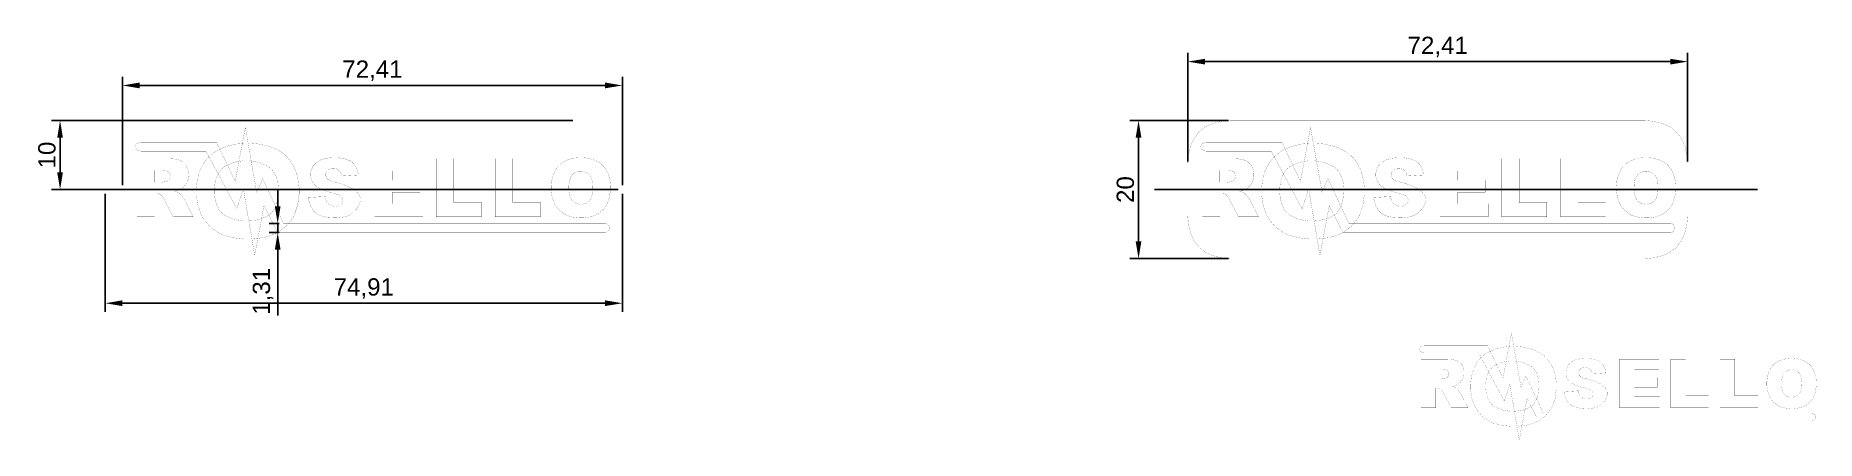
# Model space of a CAD drawing. Header units: millimetres. Extents: x -77 to 181, y -38 to 20.
import ezdxf

# ---------------------------------------------------------------- set-up
doc = ezdxf.new("R2010")
doc.units = ezdxf.units.MM
doc.styles.get("Standard").update_dxf_attribs({"font": 'arial.ttf'})
doc.dimstyles.new('ISO-25', dxfattribs={"dimtxt": 2.5, "dimasz": 2.5, "dimexe": 1.25, "dimexo": 0.625, "dimtad": 1, "dimtxsty": 'Standard', "dimcen": 2.5, "dimadec": 0, "dimazin": 0, "dimtfac": 1, "dimtmove": 0, "dimatfit": 3, "dimfxl": 1, "dimarcsym": 0})

msp = doc.modelspace()

# ---------------------------------------------------------------- blocks, each defined once
blk = doc.blocks.new('*D3')
at = {"color": 0, "lineweight": -2, "transparency": 16777216}
for p, q in [((0.89, 8.05), (-74.63, 8.05)), ((-73.38, 0.55), (-73.38, 5.55)), ((7.44, -1.95), (-74.63, -1.95))]:
    blk.add_line(p, q, dxfattribs=at)
at = {"color": 0, "transparency": 16777216}
for points in [[(-73.8, 5.55), (-72.97, 5.55), (-73.38, 8.05)], [(-73.8, 0.55), (-72.97, 0.55), (-73.38, -1.95)]]:
    blk.add_solid(points, dxfattribs=at)
at = {"layer": 'Defpoints', "color": 0, "transparency": 16777216}
for p in [(-73.38, 8.05), (1.51, 8.05), (8.06, -1.95)]:
    blk.add_point(p, dxfattribs=at)
at = {"color": 0, "transparency": 16777216, "insert": (-75.28, 3.05), "char_height": 2.5, "attachment_point": 5, "rotation": 90}
blk.add_mtext('10', dxfattribs=at)
blk = doc.blocks.new('*D4')
at = {"color": 0, "lineweight": -2, "transparency": 16777216}
for p, q in [((-64.34, -1.32), (-64.34, 14.38)), ((5.56, 13.13), (-61.84, 13.13)), ((8.06, -1.32), (8.06, 14.38))]:
    blk.add_line(p, q, dxfattribs=at)
at = {"color": 0, "transparency": 16777216}
for points in [[(-61.84, 13.55), (-61.84, 12.71), (-64.34, 13.13)], [(5.56, 13.55), (5.56, 12.71), (8.06, 13.13)]]:
    blk.add_solid(points, dxfattribs=at)
at = {"layer": 'Defpoints', "color": 0, "transparency": 16777216}
for p in [(-64.34, 13.13), (-64.34, -1.95), (8.06, -1.95)]:
    blk.add_point(p, dxfattribs=at)
at = {"color": 0, "transparency": 16777216, "insert": (-28.14, 15.26), "char_height": 2.5, "attachment_point": 5}
blk.add_mtext('72,41', dxfattribs=at)
blk = doc.blocks.new('*D6')
at = {"color": 0, "lineweight": -2, "transparency": 16777216}
for p, q in [((95.88, 8.05), (81.58, 8.05)), ((82.83, 5.55), (82.83, -9.45)), ((95.88, -11.95), (81.58, -11.95))]:
    blk.add_line(p, q, dxfattribs=at)
at = {"color": 0, "transparency": 16777216}
for points in [[(82.41, 5.55), (83.24, 5.55), (82.83, 8.05)], [(82.41, -9.45), (83.24, -9.45), (82.83, -11.95)]]:
    blk.add_solid(points, dxfattribs=at)
at = {"layer": 'Defpoints', "color": 0, "transparency": 16777216}
for p in [(96.51, 8.05), (82.83, -11.95), (96.51, -11.95)]:
    blk.add_point(p, dxfattribs=at)
at = {"color": 0, "transparency": 16777216, "insert": (80.93, -1.95), "char_height": 2.5, "attachment_point": 5, "rotation": 90}
blk.add_mtext('20', dxfattribs=at)
blk = doc.blocks.new('*D7')
at = {"color": 0, "lineweight": -2, "transparency": 16777216}
for p, q in [((89.95, 2.12), (89.95, 17.83)), ((92.45, 16.58), (159.86, 16.58)), ((162.36, 2.12), (162.36, 17.83))]:
    blk.add_line(p, q, dxfattribs=at)
at = {"color": 0, "transparency": 16777216}
for points in [[(92.45, 16.99), (92.45, 16.16), (89.95, 16.58)], [(159.86, 16.99), (159.86, 16.16), (162.36, 16.58)]]:
    blk.add_solid(points, dxfattribs=at)
at = {"layer": 'Defpoints', "color": 0, "transparency": 16777216}
for p in [(162.36, 16.58), (89.95, 1.5), (162.36, 1.5)]:
    blk.add_point(p, dxfattribs=at)
at = {"color": 0, "transparency": 16777216, "insert": (126.16, 18.7), "char_height": 2.5, "attachment_point": 5}
blk.add_mtext('72,41', dxfattribs=at)
blk = doc.blocks.new('*D8')
at = {"color": 0, "lineweight": -2, "transparency": 16777216}
for p, q in [((-66.84, -2.57), (-66.84, -19.66)), ((8.06, -2.57), (8.06, -19.66)), ((-64.34, -18.41), (5.56, -18.41))]:
    blk.add_line(p, q, dxfattribs=at)
at = {"color": 0, "transparency": 16777216}
for points in [[(-64.34, -17.99), (-64.34, -18.82), (-66.84, -18.41)], [(5.56, -17.99), (5.56, -18.82), (8.06, -18.41)]]:
    blk.add_solid(points, dxfattribs=at)
at = {"layer": 'Defpoints', "color": 0, "transparency": 16777216}
for p in [(-66.84, -1.95), (8.06, -1.95), (8.06, -18.41)]:
    blk.add_point(p, dxfattribs=at)
at = {"color": 0, "transparency": 16777216, "insert": (-29.39, -16.28), "char_height": 2.5, "attachment_point": 5}
blk.add_mtext('74,91', dxfattribs=at)
blk = doc.blocks.new('*D13')
at = {"color": 0, "lineweight": -2, "transparency": 16777216}
for p, q in [((-41.86, -4.36), (-41.86, -1.86)), ((-41.63, -6.86), (-43.11, -6.86)), ((-41.86, -6.86), (-41.86, -8.17)), ((-41.63, -8.17), (-43.11, -8.17)), ((-41.86, -10.67), (-41.86, -20.2))]:
    blk.add_line(p, q, dxfattribs=at)
at = {"color": 0, "transparency": 16777216}
for points in [[(-42.28, -4.36), (-41.44, -4.36), (-41.86, -6.86)], [(-42.28, -10.67), (-41.44, -10.67), (-41.86, -8.17)]]:
    blk.add_solid(points, dxfattribs=at)
at = {"layer": 'Defpoints', "color": 0, "transparency": 16777216}
for p in [(-41, -6.86), (-41.86, -8.17), (-41, -8.17)]:
    blk.add_point(p, dxfattribs=at)
at = {"color": 0, "transparency": 16777216, "insert": (-43.99, -16.69), "char_height": 2.5, "attachment_point": 5, "rotation": 90}
blk.add_mtext('1,31', dxfattribs=at)

# ---------------------------------------------------------------- dimensions: what is measured, and where the dimension line sits
for base, p1, p2, picture, middle in [((162.36, 16.577), (89.954, 1.499), (162.36, 1.499), '*D7', (126.157, 18.704)), ((-64.3432, 13.1287), (8.0623, -1.9497), (-64.3432, -1.9497), '*D4', (-28.1405, 15.2561))]:
    dim = msp.add_linear_dim(base=base, p1=p1, p2=p2, dimstyle='ISO-25')
    dim.commit()
    dim.dimension.update_dxf_attribs({"geometry": picture, "text_midpoint": middle})
dim = msp.add_linear_dim(base=(-73.383, 8.05), p1=(8.062, -1.95), p2=(1.511, 8.05), angle=90, dimstyle='ISO-25')
dim.commit()
dim.dimension.update_dxf_attribs({"geometry": '*D3', "text_midpoint": (-73.383, 3.05), "dimtype": 160})
dim = msp.add_linear_dim(base=(82.828, -11.951), p1=(96.506, 8.05), p2=(96.506, -11.951), angle=90, dimstyle='ISO-25')
dim.commit()
dim.dimension.update_dxf_attribs({"geometry": '*D6', "text_midpoint": (80.926, -1.95)})
at = {"color": 4}
dim = msp.add_linear_dim(base=(8.0623, -18.4073), p1=(-66.8432, -1.9497), p2=(8.0623, -1.9497), dimstyle='ISO-25', dxfattribs=at)
dim.commit()
dim.dimension.update_dxf_attribs({"geometry": '*D8', "text_midpoint": (-29.3905, -16.2799)})
dim = msp.add_linear_dim(base=(-41.86, -8.174), p1=(-41.001, -6.861), p2=(-41.001, -8.174), angle=90, dimstyle='ISO-25', dxfattribs=at)
dim.commit()
dim.dimension.update_dxf_attribs({"geometry": '*D13', "text_midpoint": (-43.987, -16.687)})

# ---------------------------------------------------------------- linework, layer by layer
at = {"color": 6}
msp.add_line((85.158, -1.95), (172.479, -1.95), dxfattribs=at)
at = {"color": 0}
for points in [[(89.954, 1.499, 0.0202, 0.0202, 0), (89.954, -5.4, 0.0202, 0.0202, 0), (89.954, -5.783, 0.0202, 0.0202, 0), (90.057, -6.935, 0.0202, 0.0202, 0), (90.364, -8.266, 0.0202, 0.0202, 0), (90.875, -9.392, 0.0202, 0.0202, 0), (91.592, -10.313, 0.0202, 0.0202, 0), (92.513, -11.03, 0.0202, 0.0202, 0), (93.639, -11.541, 0.0202, 0.0202, 0), (94.97, -11.848, 0.0202, 0.0202, 0), (96.122, -11.951, 0.0202, 0.0202, 0), (96.506, -11.951, 0.0202, 0.0202, 0), (155.809, -11.951, 0.0202, 0.0202, 0), (156.192, -11.951, 0.0202, 0.0202, 0), (157.344, -11.848, 0.0202, 0.0202, 0), (158.674, -11.541, 0.0202, 0.0202, 0), (159.801, -11.03, 0.0202, 0.0202, 0), (160.722, -10.313, 0.0202, 0.0202, 0), (161.438, -9.392, 0.0202, 0.0202, 0), (161.95, -8.266, 0.0202, 0.0202, 0), (162.257, -6.935, 0.0202, 0.0202, 0), (162.36, -5.783, 0.0202, 0.0202, 0), (162.36, -5.4, 0.0202, 0.0202, 0), (162.36, 1.499, 0.0202, 0.0202, 0), (162.36, 1.883, 0.0202, 0.0202, 0), (162.257, 3.034, 0.0202, 0.0202, 0), (161.95, 4.365, 0.0202, 0.0202, 0), (161.438, 5.491, 0.0202, 0.0202, 0), (160.722, 6.412, 0.0202, 0.0202, 0), (159.801, 7.129, 0.0202, 0.0202, 0), (158.674, 7.641, 0.0202, 0.0202, 0), (157.344, 7.948, 0.0202, 0.0202, 0), (156.192, 8.05, 0.0202, 0.0202, 0), (155.809, 8.05, 0.0202, 0.0202, 0), (96.506, 8.05, 0.0202, 0.0202, 0), (96.122, 8.05, 0.0202, 0.0202, 0), (94.97, 7.948, 0.0202, 0.0202, 0), (93.639, 7.641, 0.0202, 0.0202, 0), (92.513, 7.129, 0.0202, 0.0202, 0), (91.592, 6.412, 0.0202, 0.0202, 0), (90.875, 5.491, 0.0202, 0.0202, 0), (90.364, 4.365, 0.0202, 0.0202, 0), (90.057, 3.034, 0.0202, 0.0202, 0), (89.954, 1.883, 0.0202, 0.0202, 0), (89.954, 1.499, 0.0202, 0.0202, 0)], [(5.509, -8.174, 0.0202, 0.0202, 0), (-41.86, -8.174, 0.0202, 0.0202, 0), (-43.846, -4.283, 0.0202, 0.0202, 0), (-45.191, -11.492, 0.0202, 0.0202, 0), (-46.84, -1.808, 0.0202, 0.0202, 0), (-47.782, -4.751, 0.0202, 0.0202, 0), (-52.249, 3.617, 0.0202, 0.0202, 0), (-61.593, 3.617, 0.0202, 0.0202, 0), (-61.686, 3.617, 0.0202, 0.0202, 0), (-61.964, 3.673, 0.0202, 0.0202, 0), (-62.231, 3.819, 0.0202, 0.0202, 0), (-62.393, 4.025, 0.0202, 0.0202, 0), (-62.449, 4.26, 0.0202, 0.0202, 0), (-62.399, 4.495, 0.0202, 0.0202, 0), (-62.24, 4.701, 0.0202, 0.0202, 0), (-61.972, 4.849, 0.0202, 0.0202, 0), (-61.688, 4.906, 0.0202, 0.0202, 0), (-61.593, 4.907, 0.0202, 0.0202, 0), (-50.712, 4.907, 0.0202, 0.0202, 0), (-48.012, -0.748, 0.0202, 0.0202, 0), (-46.551, 7.054, 0.0202, 0.0202, 0), (-44.887, -2.399, 0.0202, 0.0202, 0), (-44.039, -0.352, 0.0202, 0.0202, 0), (-41.001, -6.861, 0.0202, 0.0202, 0), (5.509, -6.861, 0.0202, 0.0202, 0), (5.586, -6.861, 0.0202, 0.0202, 0), (5.819, -6.917, 0.0202, 0.0202, 0), (6.04, -7.066, 0.0202, 0.0202, 0), (6.172, -7.276, 0.0202, 0.0202, 0), (6.215, -7.517, 0.0202, 0.0202, 0), (6.17, -7.758, 0.0202, 0.0202, 0), (6.036, -7.968, 0.0202, 0.0202, 0), (5.816, -8.117, 0.0202, 0.0202, 0), (5.585, -8.174, 0.0202, 0.0202, 0), (5.509, -8.174, 0.0202, 0.0202, 0)], [(159.806, -8.174, 0.0202, 0.0202, 0), (112.438, -8.174, 0.0202, 0.0202, 0), (110.452, -4.283, 0.0202, 0.0202, 0), (109.107, -11.492, 0.0202, 0.0202, 0), (107.458, -1.808, 0.0202, 0.0202, 0), (106.516, -4.751, 0.0202, 0.0202, 0), (102.048, 3.617, 0.0202, 0.0202, 0), (92.704, 3.617, 0.0202, 0.0202, 0), (92.612, 3.617, 0.0202, 0.0202, 0), (92.334, 3.673, 0.0202, 0.0202, 0), (92.067, 3.819, 0.0202, 0.0202, 0), (91.905, 4.025, 0.0202, 0.0202, 0), (91.849, 4.26, 0.0202, 0.0202, 0), (91.899, 4.495, 0.0202, 0.0202, 0), (92.058, 4.701, 0.0202, 0.0202, 0), (92.326, 4.849, 0.0202, 0.0202, 0), (92.61, 4.906, 0.0202, 0.0202, 0), (92.705, 4.907, 0.0202, 0.0202, 0), (103.586, 4.907, 0.0202, 0.0202, 0), (106.286, -0.748, 0.0202, 0.0202, 0), (107.747, 7.054, 0.0202, 0.0202, 0), (109.411, -2.399, 0.0202, 0.0202, 0), (110.259, -0.352, 0.0202, 0.0202, 0), (113.297, -6.861, 0.0202, 0.0202, 0), (159.806, -6.861, 0.0202, 0.0202, 0), (159.884, -6.861, 0.0202, 0.0202, 0), (160.117, -6.917, 0.0202, 0.0202, 0), (160.338, -7.066, 0.0202, 0.0202, 0), (160.47, -7.276, 0.0202, 0.0202, 0), (160.512, -7.517, 0.0202, 0.0202, 0), (160.468, -7.758, 0.0202, 0.0202, 0), (160.334, -7.968, 0.0202, 0.0202, 0), (160.114, -8.117, 0.0202, 0.0202, 0), (159.883, -8.174, 0.0202, 0.0202, 0), (159.806, -8.174, 0.0202, 0.0202, 0)], [(-53.644, -2.193, 0.0202, 0.0202, 0), (-53.644, -1.805, 0.0202, 0.0202, 0), (-53.522, -0.641, 0.0202, 0.0202, 0), (-53.155, 0.728, 0.0202, 0.0202, 0), (-52.543, 1.916, 0.0202, 0.0202, 0), (-51.925, 2.697, 0.0202, 0.0202, 0), (-51.684, 2.92, 0.0202, 0.0202, 0), (-51.441, 3.148, 0.0202, 0.0202, 0), (-50.608, 3.722, 0.0202, 0.0202, 0), (-49.34, 4.294, 0.0202, 0.0202, 0), (-47.879, 4.637, 0.0202, 0.0202, 0), (-46.639, 4.751, 0.0202, 0.0202, 0), (-46.225, 4.751, 0.0202, 0.0202, 0), (-45.803, 4.751, 0.0202, 0.0202, 0), (-44.535, 4.639, 0.0202, 0.0202, 0), (-43.051, 4.301, 0.0202, 0.0202, 0), (-41.772, 3.74, 0.0202, 0.0202, 0), (-40.941, 3.179, 0.0202, 0.0202, 0), (-40.699, 2.955, 0.0202, 0.0202, 0), (-40.461, 2.735, 0.0202, 0.0202, 0), (-39.85, 1.965, 0.0202, 0.0202, 0), (-39.244, 0.795, 0.0202, 0.0202, 0), (-38.88, -0.554, 0.0202, 0.0202, 0), (-38.759, -1.701, 0.0202, 0.0202, 0), (-38.759, -2.083, 0.0202, 0.0202, 0), (-38.759, -2.618, 0.0202, 0.0202, 0), (-38.971, -4.223, 0.0202, 0.0202, 0), (-39.464, -5.687, 0.0202, 0.0202, 0), (-39.605, -5.938, 0.0202, 0.0202, 0), (-39.746, -6.188, 0.0202, 0.0202, 0), (-40.643, -7.275, 0.0202, 0.0202, 0), (-41.789, -8.14, 0.0202, 0.0202, 0), (-42.056, -8.28, 0.0202, 0.0202, 0), (-42.323, -8.42, 0.0202, 0.0202, 0), (-43.857, -8.908, 0.0202, 0.0202, 0), (-45.503, -9.118, 0.0202, 0.0202, 0), (-46.051, -9.118, 0.0202, 0.0202, 0), (-46.606, -9.118, 0.0202, 0.0202, 0), (-48.27, -8.937, 0.0202, 0.0202, 0), (-49.807, -8.516, 0.0202, 0.0202, 0), (-50.073, -8.396, 0.0202, 0.0202, 0), (-50.338, -8.274, 0.0202, 0.0202, 0), (-51.514, -7.461, 0.0202, 0.0202, 0), (-52.489, -6.367, 0.0202, 0.0202, 0), (-52.654, -6.106, 0.0202, 0.0202, 0), (-52.819, -5.846, 0.0202, 0.0202, 0), (-53.396, -4.347, 0.0202, 0.0202, 0), (-53.644, -2.731, 0.0202, 0.0202, 0), (-53.644, -2.193, 0.0202, 0.0202, 0)], [(-37.416, -3.109, 0.0202, 0.0202, 0), (-34.985, -2.953, 0.0202, 0.0202, 0), (-34.972, -3.053, 0.0202, 0.0202, 0), (-34.865, -3.483, 0.0202, 0.0202, 0), (-34.703, -3.816, 0.0202, 0.0202, 0), (-34.663, -3.868, 0.0202, 0.0202, 0), (-34.597, -3.953, 0.0202, 0.0202, 0), (-34.182, -4.251, 0.0202, 0.0202, 0), (-33.695, -4.379, 0.0202, 0.0202, 0), (-33.532, -4.379, 0.0202, 0.0202, 0), (-33.411, -4.379, 0.0202, 0.0202, 0), (-33.048, -4.314, 0.0202, 0.0202, 0), (-32.738, -4.161, 0.0202, 0.0202, 0), (-32.689, -4.118, 0.0202, 0.0202, 0), (-32.64, -4.074, 0.0202, 0.0202, 0), (-32.466, -3.835, 0.0202, 0.0202, 0), (-32.392, -3.592, 0.0202, 0.0202, 0), (-32.392, -3.511, 0.0202, 0.0202, 0), (-32.392, -3.433, 0.0202, 0.0202, 0), (-32.462, -3.2, 0.0202, 0.0202, 0), (-32.625, -2.967, 0.0202, 0.0202, 0), (-32.672, -2.924, 0.0202, 0.0202, 0), (-32.719, -2.88, 0.0202, 0.0202, 0), (-33.139, -2.672, 0.0202, 0.0202, 0), (-33.809, -2.473, 0.0202, 0.0202, 0), (-33.98, -2.435, 0.0202, 0.0202, 0), (-34.26, -2.371, 0.0202, 0.0202, 0), (-35.422, -1.987, 0.0202, 0.0202, 0), (-36.26, -1.518, 0.0202, 0.0202, 0), (-36.38, -1.412, 0.0202, 0.0202, 0), (-36.467, -1.335, 0.0202, 0.0202, 0), (-36.696, -1.071, 0.0202, 0.0202, 0), (-36.922, -0.687, 0.0202, 0.0202, 0), (-37.058, -0.258, 0.0202, 0.0202, 0), (-37.103, 0.096, 0.0202, 0.0202, 0), (-37.103, 0.214, 0.0202, 0.0202, 0), (-37.103, 0.372, 0.0202, 0.0202, 0), (-37.011, 0.844, 0.0202, 0.0202, 0), (-36.794, 1.343, 0.0202, 0.0202, 0), (-36.732, 1.44, 0.0202, 0.0202, 0), (-36.671, 1.536, 0.0202, 0.0202, 0), (-36.27, 1.957, 0.0202, 0.0202, 0), (-35.744, 2.294, 0.0202, 0.0202, 0), (-35.619, 2.349, 0.0202, 0.0202, 0), (-35.496, 2.404, 0.0202, 0.0202, 0), (-34.738, 2.596, 0.0202, 0.0202, 0), (-33.871, 2.679, 0.0202, 0.0202, 0), (-33.582, 2.679, 0.0202, 0.0202, 0), (-33.233, 2.679, 0.0202, 0.0202, 0), (-32.183, 2.529, 0.0202, 0.0202, 0), (-31.3, 2.177, 0.0202, 0.0202, 0), (-31.161, 2.076, 0.0202, 0.0202, 0), (-31.059, 2.002, 0.0202, 0.0202, 0), (-30.787, 1.731, 0.0202, 0.0202, 0), (-30.497, 1.297, 0.0202, 0.0202, 0), (-30.292, 0.774, 0.0202, 0.0202, 0), (-30.189, 0.316, 0.0202, 0.0202, 0), (-30.17, 0.161, 0.0202, 0.0202, 0), (-32.577, 0.016, 0.0202, 0.0202, 0), (-32.593, 0.112, 0.0202, 0.0202, 0), (-32.726, 0.512, 0.0202, 0.0202, 0), (-32.929, 0.808, 0.0202, 0.0202, 0), (-32.981, 0.85, 0.0202, 0.0202, 0), (-33.032, 0.894, 0.0202, 0.0202, 0), (-33.348, 1.047, 0.0202, 0.0202, 0), (-33.711, 1.111, 0.0202, 0.0202, 0), (-33.832, 1.111, 0.0202, 0.0202, 0), (-33.929, 1.111, 0.0202, 0.0202, 0), (-34.223, 1.063, 0.0202, 0.0202, 0), (-34.467, 0.951, 0.0202, 0.0202, 0), (-34.504, 0.919, 0.0202, 0.0202, 0), (-34.542, 0.887, 0.0202, 0.0202, 0), (-34.71, 0.72, 0.0202, 0.0202, 0), (-34.832, 0.53, 0.0202, 0.0202, 0), (-34.847, 0.486, 0.0202, 0.0202, 0), (-34.878, 0.399, 0.0202, 0.0202, 0), (-34.901, 0.113, 0.0202, 0.0202, 0), (-34.791, -0.241, 0.0202, 0.0202, 0), (-34.503, -0.538, 0.0202, 0.0202, 0), (-34.145, -0.712, 0.0202, 0.0202, 0), (-34.019, -0.745, 0.0202, 0.0202, 0), (-33.889, -0.777, 0.0202, 0.0202, 0), (-33.497, -0.878, 0.0202, 0.0202, 0), (-32.891, -1.049, 0.0202, 0.0202, 0), (-32.244, -1.261, 0.0202, 0.0202, 0), (-31.599, -1.521, 0.0202, 0.0202, 0), (-31, -1.835, 0.0202, 0.0202, 0), (-30.489, -2.207, 0.0202, 0.0202, 0), (-30.109, -2.644, 0.0202, 0.0202, 0), (-29.929, -3.019, 0.0202, 0.0202, 0), (-29.904, -3.151, 0.0202, 0.0202, 0), (-29.886, -3.247, 0.0202, 0.0202, 0), (-29.889, -3.545, 0.0202, 0.0202, 0), (-29.976, -3.927, 0.0202, 0.0202, 0), (-30.137, -4.296, 0.0202, 0.0202, 0), (-30.289, -4.562, 0.0202, 0.0202, 0), (-30.343, -4.648, 0.0202, 0.0202, 0), (-30.417, -4.761, 0.0202, 0.0202, 0), (-30.873, -5.25, 0.0202, 0.0202, 0), (-31.444, -5.628, 0.0202, 0.0202, 0), (-31.576, -5.687, 0.0202, 0.0202, 0), (-31.708, -5.745, 0.0202, 0.0202, 0), (-32.47, -5.951, 0.0202, 0.0202, 0), (-33.294, -6.04, 0.0202, 0.0202, 0), (-33.569, -6.04, 0.0202, 0.0202, 0), (-33.813, -6.04, 0.0202, 0.0202, 0), (-34.544, -5.988, 0.0202, 0.0202, 0), (-35.357, -5.833, 0.0202, 0.0202, 0), (-36.008, -5.573, 0.0202, 0.0202, 0), (-36.391, -5.318, 0.0202, 0.0202, 0), (-36.496, -5.211, 0.0202, 0.0202, 0), (-36.631, -5.073, 0.0202, 0.0202, 0), (-37.132, -4.272, 0.0202, 0.0202, 0), (-37.398, -3.321, 0.0202, 0.0202, 0), (-37.416, -3.109, 0.0202, 0.0202, 0)], [(-2.251, -1.687, 0.0202, 0.0202, 0), (-2.251, -1.442, 0.0202, 0.0202, 0), (-2.181, -0.711, 0.0202, 0.0202, 0), (-1.969, 0.15, 0.0202, 0.0202, 0), (-1.616, 0.897, 0.0202, 0.0202, 0), (-1.26, 1.386, 0.0202, 0.0202, 0), (-1.121, 1.528, 0.0202, 0.0202, 0), (-0.982, 1.67, 0.0202, 0.0202, 0), (-0.5, 2.032, 0.0202, 0.0202, 0), (0.232, 2.392, 0.0202, 0.0202, 0), (1.075, 2.607, 0.0202, 0.0202, 0), (1.791, 2.679, 0.0202, 0.0202, 0), (2.029, 2.679, 0.0202, 0.0202, 0), (2.273, 2.679, 0.0202, 0.0202, 0), (3.005, 2.608, 0.0202, 0.0202, 0), (3.861, 2.397, 0.0202, 0.0202, 0), (4.599, 2.043, 0.0202, 0.0202, 0), (5.08, 1.689, 0.0202, 0.0202, 0), (5.218, 1.55, 0.0202, 0.0202, 0), (5.356, 1.41, 0.0202, 0.0202, 0), (5.708, 0.928, 0.0202, 0.0202, 0), (6.057, 0.192, 0.0202, 0.0202, 0), (6.267, -0.656, 0.0202, 0.0202, 0), (6.337, -1.377, 0.0202, 0.0202, 0), (6.337, -1.618, 0.0202, 0.0202, 0), (6.337, -1.954, 0.0202, 0.0202, 0), (6.215, -2.962, 0.0202, 0.0202, 0), (5.93, -3.883, 0.0202, 0.0202, 0), (5.849, -4.041, 0.0202, 0.0202, 0), (5.767, -4.199, 0.0202, 0.0202, 0), (5.251, -4.882, 0.0202, 0.0202, 0), (4.589, -5.426, 0.0202, 0.0202, 0), (4.435, -5.514, 0.0202, 0.0202, 0), (4.281, -5.601, 0.0202, 0.0202, 0), (3.396, -5.909, 0.0202, 0.0202, 0), (2.446, -6.04, 0.0202, 0.0202, 0), (2.13, -6.04, 0.0202, 0.0202, 0), (1.81, -6.04, 0.0202, 0.0202, 0), (0.849, -5.927, 0.0202, 0.0202, 0), (-0.038, -5.662, 0.0202, 0.0202, 0), (-0.191, -5.586, 0.0202, 0.0202, 0), (-0.344, -5.51, 0.0202, 0.0202, 0), (-1.023, -4.998, 0.0202, 0.0202, 0), (-1.585, -4.311, 0.0202, 0.0202, 0), (-1.68, -4.147, 0.0202, 0.0202, 0), (-1.775, -3.983, 0.0202, 0.0202, 0), (-2.108, -3.041, 0.0202, 0.0202, 0), (-2.251, -2.025, 0.0202, 0.0202, 0), (-2.251, -1.687, 0.0202, 0.0202, 0)], [(100.654, -2.193, 0.0202, 0.0202, 0), (100.654, -1.805, 0.0202, 0.0202, 0), (100.776, -0.641, 0.0202, 0.0202, 0), (101.143, 0.728, 0.0202, 0.0202, 0), (101.755, 1.916, 0.0202, 0.0202, 0), (102.373, 2.697, 0.0202, 0.0202, 0), (102.613, 2.92, 0.0202, 0.0202, 0), (102.856, 3.148, 0.0202, 0.0202, 0), (103.689, 3.722, 0.0202, 0.0202, 0), (104.958, 4.294, 0.0202, 0.0202, 0), (106.419, 4.637, 0.0202, 0.0202, 0), (107.659, 4.751, 0.0202, 0.0202, 0), (108.072, 4.751, 0.0202, 0.0202, 0), (108.495, 4.751, 0.0202, 0.0202, 0), (109.763, 4.639, 0.0202, 0.0202, 0), (111.247, 4.301, 0.0202, 0.0202, 0), (112.526, 3.74, 0.0202, 0.0202, 0), (113.356, 3.179, 0.0202, 0.0202, 0), (113.599, 2.955, 0.0202, 0.0202, 0), (113.836, 2.735, 0.0202, 0.0202, 0), (114.447, 1.965, 0.0202, 0.0202, 0), (115.054, 0.795, 0.0202, 0.0202, 0), (115.417, -0.554, 0.0202, 0.0202, 0), (115.538, -1.701, 0.0202, 0.0202, 0), (115.538, -2.083, 0.0202, 0.0202, 0), (115.538, -2.618, 0.0202, 0.0202, 0), (115.327, -4.223, 0.0202, 0.0202, 0), (114.833, -5.687, 0.0202, 0.0202, 0), (114.693, -5.938, 0.0202, 0.0202, 0), (114.551, -6.188, 0.0202, 0.0202, 0), (113.655, -7.275, 0.0202, 0.0202, 0), (112.508, -8.14, 0.0202, 0.0202, 0), (112.242, -8.28, 0.0202, 0.0202, 0), (111.974, -8.42, 0.0202, 0.0202, 0), (110.441, -8.908, 0.0202, 0.0202, 0), (108.795, -9.118, 0.0202, 0.0202, 0), (108.246, -9.118, 0.0202, 0.0202, 0), (107.691, -9.118, 0.0202, 0.0202, 0), (106.027, -8.937, 0.0202, 0.0202, 0), (104.49, -8.516, 0.0202, 0.0202, 0), (104.225, -8.396, 0.0202, 0.0202, 0), (103.96, -8.274, 0.0202, 0.0202, 0), (102.783, -7.461, 0.0202, 0.0202, 0), (101.808, -6.367, 0.0202, 0.0202, 0), (101.644, -6.106, 0.0202, 0.0202, 0), (101.479, -5.846, 0.0202, 0.0202, 0), (100.901, -4.347, 0.0202, 0.0202, 0), (100.654, -2.731, 0.0202, 0.0202, 0), (100.654, -2.193, 0.0202, 0.0202, 0)], [(116.882, -3.109, 0.0202, 0.0202, 0), (119.313, -2.953, 0.0202, 0.0202, 0), (119.325, -3.053, 0.0202, 0.0202, 0), (119.433, -3.483, 0.0202, 0.0202, 0), (119.594, -3.816, 0.0202, 0.0202, 0), (119.635, -3.868, 0.0202, 0.0202, 0), (119.701, -3.953, 0.0202, 0.0202, 0), (120.115, -4.251, 0.0202, 0.0202, 0), (120.603, -4.379, 0.0202, 0.0202, 0), (120.765, -4.379, 0.0202, 0.0202, 0), (120.886, -4.379, 0.0202, 0.0202, 0), (121.25, -4.314, 0.0202, 0.0202, 0), (121.559, -4.161, 0.0202, 0.0202, 0), (121.608, -4.118, 0.0202, 0.0202, 0), (121.658, -4.074, 0.0202, 0.0202, 0), (121.832, -3.835, 0.0202, 0.0202, 0), (121.906, -3.592, 0.0202, 0.0202, 0), (121.906, -3.511, 0.0202, 0.0202, 0), (121.906, -3.433, 0.0202, 0.0202, 0), (121.836, -3.2, 0.0202, 0.0202, 0), (121.673, -2.967, 0.0202, 0.0202, 0), (121.626, -2.924, 0.0202, 0.0202, 0), (121.579, -2.88, 0.0202, 0.0202, 0), (121.158, -2.672, 0.0202, 0.0202, 0), (120.489, -2.473, 0.0202, 0.0202, 0), (120.318, -2.435, 0.0202, 0.0202, 0), (120.037, -2.371, 0.0202, 0.0202, 0), (118.876, -1.987, 0.0202, 0.0202, 0), (118.037, -1.518, 0.0202, 0.0202, 0), (117.918, -1.412, 0.0202, 0.0202, 0), (117.831, -1.335, 0.0202, 0.0202, 0), (117.601, -1.071, 0.0202, 0.0202, 0), (117.375, -0.687, 0.0202, 0.0202, 0), (117.239, -0.258, 0.0202, 0.0202, 0), (117.194, 0.096, 0.0202, 0.0202, 0), (117.194, 0.214, 0.0202, 0.0202, 0), (117.194, 0.372, 0.0202, 0.0202, 0), (117.287, 0.844, 0.0202, 0.0202, 0), (117.503, 1.343, 0.0202, 0.0202, 0), (117.565, 1.44, 0.0202, 0.0202, 0), (117.627, 1.536, 0.0202, 0.0202, 0), (118.028, 1.957, 0.0202, 0.0202, 0), (118.554, 2.294, 0.0202, 0.0202, 0), (118.678, 2.349, 0.0202, 0.0202, 0), (118.802, 2.404, 0.0202, 0.0202, 0), (119.559, 2.596, 0.0202, 0.0202, 0), (120.426, 2.679, 0.0202, 0.0202, 0), (120.715, 2.679, 0.0202, 0.0202, 0), (121.065, 2.679, 0.0202, 0.0202, 0), (122.114, 2.529, 0.0202, 0.0202, 0), (122.997, 2.177, 0.0202, 0.0202, 0), (123.136, 2.076, 0.0202, 0.0202, 0), (123.238, 2.002, 0.0202, 0.0202, 0), (123.51, 1.731, 0.0202, 0.0202, 0), (123.8, 1.297, 0.0202, 0.0202, 0), (124.006, 0.774, 0.0202, 0.0202, 0), (124.109, 0.316, 0.0202, 0.0202, 0), (124.128, 0.161, 0.0202, 0.0202, 0), (121.721, 0.016, 0.0202, 0.0202, 0), (121.704, 0.112, 0.0202, 0.0202, 0), (121.571, 0.512, 0.0202, 0.0202, 0), (121.368, 0.808, 0.0202, 0.0202, 0), (121.317, 0.85, 0.0202, 0.0202, 0), (121.265, 0.894, 0.0202, 0.0202, 0), (120.949, 1.047, 0.0202, 0.0202, 0), (120.587, 1.111, 0.0202, 0.0202, 0), (120.466, 1.111, 0.0202, 0.0202, 0), (120.368, 1.111, 0.0202, 0.0202, 0), (120.075, 1.063, 0.0202, 0.0202, 0), (119.831, 0.951, 0.0202, 0.0202, 0), (119.793, 0.919, 0.0202, 0.0202, 0), (119.755, 0.887, 0.0202, 0.0202, 0), (119.588, 0.72, 0.0202, 0.0202, 0), (119.466, 0.53, 0.0202, 0.0202, 0), (119.451, 0.486, 0.0202, 0.0202, 0), (119.42, 0.399, 0.0202, 0.0202, 0), (119.396, 0.113, 0.0202, 0.0202, 0), (119.506, -0.241, 0.0202, 0.0202, 0), (119.795, -0.538, 0.0202, 0.0202, 0), (120.152, -0.712, 0.0202, 0.0202, 0), (120.279, -0.745, 0.0202, 0.0202, 0), (120.409, -0.777, 0.0202, 0.0202, 0), (120.8, -0.878, 0.0202, 0.0202, 0), (121.407, -1.049, 0.0202, 0.0202, 0), (122.053, -1.261, 0.0202, 0.0202, 0), (122.699, -1.521, 0.0202, 0.0202, 0), (123.298, -1.835, 0.0202, 0.0202, 0), (123.809, -2.207, 0.0202, 0.0202, 0), (124.189, -2.644, 0.0202, 0.0202, 0), (124.369, -3.019, 0.0202, 0.0202, 0), (124.394, -3.151, 0.0202, 0.0202, 0), (124.412, -3.247, 0.0202, 0.0202, 0), (124.408, -3.545, 0.0202, 0.0202, 0), (124.322, -3.927, 0.0202, 0.0202, 0), (124.16, -4.296, 0.0202, 0.0202, 0), (124.009, -4.562, 0.0202, 0.0202, 0), (123.954, -4.648, 0.0202, 0.0202, 0), (123.88, -4.761, 0.0202, 0.0202, 0), (123.425, -5.25, 0.0202, 0.0202, 0), (122.854, -5.628, 0.0202, 0.0202, 0), (122.721, -5.687, 0.0202, 0.0202, 0), (122.589, -5.745, 0.0202, 0.0202, 0), (121.828, -5.951, 0.0202, 0.0202, 0), (121.004, -6.04, 0.0202, 0.0202, 0), (120.729, -6.04, 0.0202, 0.0202, 0), (120.485, -6.04, 0.0202, 0.0202, 0), (119.753, -5.988, 0.0202, 0.0202, 0), (118.94, -5.833, 0.0202, 0.0202, 0), (118.29, -5.573, 0.0202, 0.0202, 0), (117.907, -5.318, 0.0202, 0.0202, 0), (117.802, -5.211, 0.0202, 0.0202, 0), (117.667, -5.073, 0.0202, 0.0202, 0), (117.166, -4.272, 0.0202, 0.0202, 0), (116.9, -3.321, 0.0202, 0.0202, 0), (116.882, -3.109, 0.0202, 0.0202, 0)], [(152.047, -1.687, 0.0202, 0.0202, 0), (152.047, -1.442, 0.0202, 0.0202, 0), (152.117, -0.711, 0.0202, 0.0202, 0), (152.329, 0.15, 0.0202, 0.0202, 0), (152.682, 0.897, 0.0202, 0.0202, 0), (153.037, 1.386, 0.0202, 0.0202, 0), (153.177, 1.528, 0.0202, 0.0202, 0), (153.316, 1.67, 0.0202, 0.0202, 0), (153.798, 2.032, 0.0202, 0.0202, 0), (154.53, 2.392, 0.0202, 0.0202, 0), (155.373, 2.607, 0.0202, 0.0202, 0), (156.088, 2.679, 0.0202, 0.0202, 0), (156.327, 2.679, 0.0202, 0.0202, 0), (156.571, 2.679, 0.0202, 0.0202, 0), (157.302, 2.608, 0.0202, 0.0202, 0), (158.159, 2.397, 0.0202, 0.0202, 0), (158.897, 2.043, 0.0202, 0.0202, 0), (159.377, 1.689, 0.0202, 0.0202, 0), (159.516, 1.55, 0.0202, 0.0202, 0), (159.654, 1.41, 0.0202, 0.0202, 0), (160.006, 0.928, 0.0202, 0.0202, 0), (160.355, 0.192, 0.0202, 0.0202, 0), (160.565, -0.656, 0.0202, 0.0202, 0), (160.635, -1.377, 0.0202, 0.0202, 0), (160.635, -1.618, 0.0202, 0.0202, 0), (160.635, -1.954, 0.0202, 0.0202, 0), (160.512, -2.962, 0.0202, 0.0202, 0), (160.228, -3.883, 0.0202, 0.0202, 0), (160.147, -4.041, 0.0202, 0.0202, 0), (160.065, -4.199, 0.0202, 0.0202, 0), (159.548, -4.882, 0.0202, 0.0202, 0), (158.886, -5.426, 0.0202, 0.0202, 0), (158.733, -5.514, 0.0202, 0.0202, 0), (158.578, -5.601, 0.0202, 0.0202, 0), (157.694, -5.909, 0.0202, 0.0202, 0), (156.744, -6.04, 0.0202, 0.0202, 0), (156.427, -6.04, 0.0202, 0.0202, 0), (156.107, -6.04, 0.0202, 0.0202, 0), (155.147, -5.927, 0.0202, 0.0202, 0), (154.26, -5.662, 0.0202, 0.0202, 0), (154.107, -5.586, 0.0202, 0.0202, 0), (153.954, -5.51, 0.0202, 0.0202, 0), (153.275, -4.998, 0.0202, 0.0202, 0), (152.713, -4.311, 0.0202, 0.0202, 0), (152.618, -4.147, 0.0202, 0.0202, 0), (152.523, -3.983, 0.0202, 0.0202, 0), (152.189, -3.041, 0.0202, 0.0202, 0), (152.047, -2.025, 0.0202, 0.0202, 0), (152.047, -1.687, 0.0202, 0.0202, 0)], [(-62.242, -5.899, 0.0202, 0.0202, 0), (-62.242, 2.537, 0.0202, 0.0202, 0), (-57.975, 2.537, 0.0202, 0.0202, 0), (-57.713, 2.537, 0.0202, 0.0202, 0), (-56.928, 2.486, 0.0202, 0.0202, 0), (-56.266, 2.364, 0.0202, 0.0202, 0), (-56.161, 2.329, 0.0202, 0.0202, 0), (-56.057, 2.295, 0.0202, 0.0202, 0), (-55.595, 2.034, 0.0202, 0.0202, 0), (-55.213, 1.655, 0.0202, 0.0202, 0), (-55.149, 1.561, 0.0202, 0.0202, 0), (-55.085, 1.468, 0.0202, 0.0202, 0), (-54.861, 0.938, 0.0202, 0.0202, 0), (-54.765, 0.378, 0.0202, 0.0202, 0), (-54.765, 0.19, 0.0202, 0.0202, 0), (-54.765, 0.027, 0.0202, 0.0202, 0), (-54.839, -0.463, 0.0202, 0.0202, 0), (-55.011, -0.936, 0.0202, 0.0202, 0), (-55.06, -1.021, 0.0202, 0.0202, 0), (-55.108, -1.106, 0.0202, 0.0202, 0), (-55.408, -1.483, 0.0202, 0.0202, 0), (-55.784, -1.796, 0.0202, 0.0202, 0), (-55.87, -1.849, 0.0202, 0.0202, 0), (-55.924, -1.882, 0.0202, 0.0202, 0), (-56.259, -2.033, 0.0202, 0.0202, 0), (-56.674, -2.161, 0.0202, 0.0202, 0), (-56.769, -2.184, 0.0202, 0.0202, 0), (-56.693, -2.209, 0.0202, 0.0202, 0), (-56.374, -2.339, 0.0202, 0.0202, 0), (-56.138, -2.467, 0.0202, 0.0202, 0), (-56.103, -2.494, 0.0202, 0.0202, 0), (-56.08, -2.511, 0.0202, 0.0202, 0), (-55.932, -2.656, 0.0202, 0.0202, 0), (-55.739, -2.881, 0.0202, 0.0202, 0), (-55.694, -2.938, 0.0202, 0.0202, 0), (-55.65, -2.993, 0.0202, 0.0202, 0), (-55.472, -3.238, 0.0202, 0.0202, 0), (-55.352, -3.431, 0.0202, 0.0202, 0), (-55.337, -3.462, 0.0202, 0.0202, 0), (-54.093, -5.899, 0.0202, 0.0202, 0), (-56.987, -5.899, 0.0202, 0.0202, 0), (-58.355, -3.326, 0.0202, 0.0202, 0), (-58.398, -3.243, 0.0202, 0.0202, 0), (-58.601, -2.914, 0.0202, 0.0202, 0), (-58.784, -2.701, 0.0202, 0.0202, 0), (-58.818, -2.676, 0.0202, 0.0202, 0), (-58.864, -2.644, 0.0202, 0.0202, 0), (-59.114, -2.53, 0.0202, 0.0202, 0), (-59.363, -2.482, 0.0202, 0.0202, 0), (-59.446, -2.482, 0.0202, 0.0202, 0), (-59.672, -2.482, 0.0202, 0.0202, 0), (-59.672, -5.899, 0.0202, 0.0202, 0), (-62.242, -5.899, 0.0202, 0.0202, 0)], [(-59.752, -0.891, 0.0202, 0.0202, 0), (-58.669, -0.891, 0.0202, 0.0202, 0), (-58.606, -0.891, 0.0202, 0.0202, 0), (-58.413, -0.861, 0.0202, 0.0202, 0), (-58.075, -0.794, 0.0202, 0.0202, 0), (-57.991, -0.775, 0.0202, 0.0202, 0), (-57.948, -0.767, 0.0202, 0.0202, 0), (-57.759, -0.684, 0.0202, 0.0202, 0), (-57.603, -0.546, 0.0202, 0.0202, 0), (-57.576, -0.51, 0.0202, 0.0202, 0), (-57.549, -0.474, 0.0202, 0.0202, 0), (-57.414, -0.133, 0.0202, 0.0202, 0), (-57.414, -0.019, 0.0202, 0.0202, 0), (-57.414, 0.071, 0.0202, 0.0202, 0), (-57.478, 0.343, 0.0202, 0.0202, 0), (-57.626, 0.573, 0.0202, 0.0202, 0), (-57.669, 0.609, 0.0202, 0.0202, 0), (-57.711, 0.646, 0.0202, 0.0202, 0), (-58.035, 0.774, 0.0202, 0.0202, 0), (-58.478, 0.829, 0.0202, 0.0202, 0), (-58.625, 0.829, 0.0202, 0.0202, 0), (-59.752, 0.829, 0.0202, 0.0202, 0), (-59.752, -0.891, 0.0202, 0.0202, 0)], [(-51.021, -2.149, 0.0202, 0.0202, 0), (-51.021, -2.419, 0.0202, 0.0202, 0), (-50.943, -3.228, 0.0202, 0.0202, 0), (-50.709, -4.145, 0.0202, 0.0202, 0), (-50.32, -4.897, 0.0202, 0.0202, 0), (-49.93, -5.361, 0.0202, 0.0202, 0), (-49.776, -5.487, 0.0202, 0.0202, 0), (-49.568, -5.655, 0.0202, 0.0202, 0), (-48.302, -6.247, 0.0202, 0.0202, 0), (-46.861, -6.501, 0.0202, 0.0202, 0), (-46.381, -6.501, 0.0202, 0.0202, 0), (-46.121, -6.501, 0.0202, 0.0202, 0), (-45.342, -6.439, 0.0202, 0.0202, 0), (-44.427, -6.252, 0.0202, 0.0202, 0), (-43.635, -5.942, 0.0202, 0.0202, 0), (-43.122, -5.633, 0.0202, 0.0202, 0), (-42.97, -5.508, 0.0202, 0.0202, 0), (-42.817, -5.383, 0.0202, 0.0202, 0), (-42.44, -4.911, 0.0202, 0.0202, 0), (-42.063, -4.118, 0.0202, 0.0202, 0), (-41.836, -3.127, 0.0202, 0.0202, 0), (-41.76, -2.235, 0.0202, 0.0202, 0), (-41.76, -1.938, 0.0202, 0.0202, 0), (-41.76, -1.686, 0.0202, 0.0202, 0), (-41.84, -0.928, 0.0202, 0.0202, 0), (-42.077, -0.065, 0.0202, 0.0202, 0), (-42.47, 0.653, 0.0202, 0.0202, 0), (-42.867, 1.102, 0.0202, 0.0202, 0), (-43.021, 1.224, 0.0202, 0.0202, 0), (-43.232, 1.391, 0.0202, 0.0202, 0), (-44.508, 1.975, 0.0202, 0.0202, 0), (-45.959, 2.225, 0.0202, 0.0202, 0), (-46.442, 2.225, 0.0202, 0.0202, 0), (-46.909, 2.225, 0.0202, 0.0202, 0), (-48.309, 1.971, 0.0202, 0.0202, 0), (-49.558, 1.379, 0.0202, 0.0202, 0), (-49.766, 1.21, 0.0202, 0.0202, 0), (-49.921, 1.085, 0.0202, 0.0202, 0), (-50.316, 0.62, 0.0202, 0.0202, 0), (-50.708, -0.137, 0.0202, 0.0202, 0), (-50.943, -1.06, 0.0202, 0.0202, 0), (-51.021, -1.877, 0.0202, 0.0202, 0), (-51.021, -2.149, 0.0202, 0.0202, 0)], [(-27.801, 2.537, 0.0202, 0.0202, 0), (-20.949, 2.537, 0.0202, 0.0202, 0), (-20.949, 0.735, 0.0202, 0.0202, 0), (-25.231, 0.735, 0.0202, 0.0202, 0), (-25.231, -0.609, 0.0202, 0.0202, 0), (-21.261, -0.609, 0.0202, 0.0202, 0), (-21.261, -2.329, 0.0202, 0.0202, 0), (-25.231, -2.329, 0.0202, 0.0202, 0), (-25.231, -3.99, 0.0202, 0.0202, 0), (-20.821, -3.99, 0.0202, 0.0202, 0), (-20.821, -5.899, 0.0202, 0.0202, 0), (-27.801, -5.899, 0.0202, 0.0202, 0), (-27.801, 2.537, 0.0202, 0.0202, 0)], [(-18.897, 2.537, 0.0202, 0.0202, 0), (-16.339, 2.537, 0.0202, 0.0202, 0), (-16.339, -3.825, 0.0202, 0.0202, 0), (-12.334, -3.825, 0.0202, 0.0202, 0), (-12.334, -5.899, 0.0202, 0.0202, 0), (-18.897, -5.899, 0.0202, 0.0202, 0), (-18.897, 2.537, 0.0202, 0.0202, 0)], [(-10.36, 2.537, 0.0202, 0.0202, 0), (-7.802, 2.537, 0.0202, 0.0202, 0), (-7.802, -3.825, 0.0202, 0.0202, 0), (-3.798, -3.825, 0.0202, 0.0202, 0), (-3.798, -5.899, 0.0202, 0.0202, 0), (-10.36, -5.899, 0.0202, 0.0202, 0), (-10.36, 2.537, 0.0202, 0.0202, 0)], [(0.307, -1.692, 0.0202, 0.0202, 0), (0.307, -1.841, 0.0202, 0.0202, 0), (0.336, -2.285, 0.0202, 0.0202, 0), (0.424, -2.789, 0.0202, 0.0202, 0), (0.569, -3.203, 0.0202, 0.0202, 0), (0.713, -3.454, 0.0202, 0.0202, 0), (0.774, -3.527, 0.0202, 0.0202, 0), (0.852, -3.619, 0.0202, 0.0202, 0), (1.326, -3.944, 0.0202, 0.0202, 0), (1.867, -4.084, 0.0202, 0.0202, 0), (2.047, -4.084, 0.0202, 0.0202, 0), (2.23, -4.084, 0.0202, 0.0202, 0), (2.779, -3.947, 0.0202, 0.0202, 0), (3.25, -3.629, 0.0202, 0.0202, 0), (3.326, -3.538, 0.0202, 0.0202, 0), (3.386, -3.465, 0.0202, 0.0202, 0), (3.524, -3.21, 0.0202, 0.0202, 0), (3.666, -2.775, 0.0202, 0.0202, 0), (3.751, -2.23, 0.0202, 0.0202, 0), (3.779, -1.74, 0.0202, 0.0202, 0), (3.779, -1.576, 0.0202, 0.0202, 0), (3.779, -1.438, 0.0202, 0.0202, 0), (3.75, -1.021, 0.0202, 0.0202, 0), (3.66, -0.547, 0.0202, 0.0202, 0), (3.513, -0.153, 0.0202, 0.0202, 0), (3.367, 0.091, 0.0202, 0.0202, 0), (3.307, 0.161, 0.0202, 0.0202, 0), (3.227, 0.253, 0.0202, 0.0202, 0), (2.749, 0.574, 0.0202, 0.0202, 0), (2.205, 0.711, 0.0202, 0.0202, 0), (2.024, 0.711, 0.0202, 0.0202, 0), (1.849, 0.711, 0.0202, 0.0202, 0), (1.324, 0.572, 0.0202, 0.0202, 0), (0.855, 0.247, 0.0202, 0.0202, 0), (0.777, 0.153, 0.0202, 0.0202, 0), (0.716, 0.081, 0.0202, 0.0202, 0), (0.571, -0.171, 0.0202, 0.0202, 0), (0.424, -0.587, 0.0202, 0.0202, 0), (0.336, -1.094, 0.0202, 0.0202, 0), (0.307, -1.543, 0.0202, 0.0202, 0), (0.307, -1.692, 0.0202, 0.0202, 0)], [(92.056, -5.899, 0.0202, 0.0202, 0), (92.056, 2.537, 0.0202, 0.0202, 0), (96.323, 2.537, 0.0202, 0.0202, 0), (96.585, 2.537, 0.0202, 0.0202, 0), (97.37, 2.486, 0.0202, 0.0202, 0), (98.032, 2.364, 0.0202, 0.0202, 0), (98.136, 2.329, 0.0202, 0.0202, 0), (98.241, 2.295, 0.0202, 0.0202, 0), (98.703, 2.034, 0.0202, 0.0202, 0), (99.085, 1.655, 0.0202, 0.0202, 0), (99.149, 1.561, 0.0202, 0.0202, 0), (99.213, 1.468, 0.0202, 0.0202, 0), (99.437, 0.938, 0.0202, 0.0202, 0), (99.533, 0.378, 0.0202, 0.0202, 0), (99.533, 0.19, 0.0202, 0.0202, 0), (99.533, 0.027, 0.0202, 0.0202, 0), (99.459, -0.463, 0.0202, 0.0202, 0), (99.287, -0.936, 0.0202, 0.0202, 0), (99.238, -1.021, 0.0202, 0.0202, 0), (99.189, -1.106, 0.0202, 0.0202, 0), (98.889, -1.483, 0.0202, 0.0202, 0), (98.514, -1.796, 0.0202, 0.0202, 0), (98.428, -1.849, 0.0202, 0.0202, 0), (98.373, -1.882, 0.0202, 0.0202, 0), (98.039, -2.033, 0.0202, 0.0202, 0), (97.624, -2.161, 0.0202, 0.0202, 0), (97.529, -2.184, 0.0202, 0.0202, 0), (97.605, -2.209, 0.0202, 0.0202, 0), (97.923, -2.339, 0.0202, 0.0202, 0), (98.159, -2.467, 0.0202, 0.0202, 0), (98.194, -2.494, 0.0202, 0.0202, 0), (98.217, -2.511, 0.0202, 0.0202, 0), (98.366, -2.656, 0.0202, 0.0202, 0), (98.558, -2.881, 0.0202, 0.0202, 0), (98.603, -2.938, 0.0202, 0.0202, 0), (98.647, -2.993, 0.0202, 0.0202, 0), (98.825, -3.238, 0.0202, 0.0202, 0), (98.945, -3.431, 0.0202, 0.0202, 0), (98.96, -3.462, 0.0202, 0.0202, 0), (100.204, -5.899, 0.0202, 0.0202, 0), (97.311, -5.899, 0.0202, 0.0202, 0), (95.943, -3.326, 0.0202, 0.0202, 0), (95.9, -3.243, 0.0202, 0.0202, 0), (95.697, -2.914, 0.0202, 0.0202, 0), (95.514, -2.701, 0.0202, 0.0202, 0), (95.48, -2.676, 0.0202, 0.0202, 0), (95.434, -2.644, 0.0202, 0.0202, 0), (95.184, -2.53, 0.0202, 0.0202, 0), (94.934, -2.482, 0.0202, 0.0202, 0), (94.851, -2.482, 0.0202, 0.0202, 0), (94.625, -2.482, 0.0202, 0.0202, 0), (94.625, -5.899, 0.0202, 0.0202, 0), (92.056, -5.899, 0.0202, 0.0202, 0)], [(94.546, -0.891, 0.0202, 0.0202, 0), (95.628, -0.891, 0.0202, 0.0202, 0), (95.692, -0.891, 0.0202, 0.0202, 0), (95.885, -0.861, 0.0202, 0.0202, 0), (96.223, -0.794, 0.0202, 0.0202, 0), (96.307, -0.775, 0.0202, 0.0202, 0), (96.349, -0.767, 0.0202, 0.0202, 0), (96.538, -0.684, 0.0202, 0.0202, 0), (96.695, -0.546, 0.0202, 0.0202, 0), (96.722, -0.51, 0.0202, 0.0202, 0), (96.748, -0.474, 0.0202, 0.0202, 0), (96.884, -0.133, 0.0202, 0.0202, 0), (96.884, -0.019, 0.0202, 0.0202, 0), (96.884, 0.071, 0.0202, 0.0202, 0), (96.82, 0.343, 0.0202, 0.0202, 0), (96.671, 0.573, 0.0202, 0.0202, 0), (96.629, 0.609, 0.0202, 0.0202, 0), (96.587, 0.646, 0.0202, 0.0202, 0), (96.263, 0.774, 0.0202, 0.0202, 0), (95.82, 0.829, 0.0202, 0.0202, 0), (95.672, 0.829, 0.0202, 0.0202, 0), (94.546, 0.829, 0.0202, 0.0202, 0), (94.546, -0.891, 0.0202, 0.0202, 0)], [(103.276, -2.149, 0.0202, 0.0202, 0), (103.276, -2.419, 0.0202, 0.0202, 0), (103.354, -3.228, 0.0202, 0.0202, 0), (103.588, -4.145, 0.0202, 0.0202, 0), (103.977, -4.897, 0.0202, 0.0202, 0), (104.368, -5.361, 0.0202, 0.0202, 0), (104.522, -5.487, 0.0202, 0.0202, 0), (104.73, -5.655, 0.0202, 0.0202, 0), (105.996, -6.247, 0.0202, 0.0202, 0), (107.437, -6.501, 0.0202, 0.0202, 0), (107.917, -6.501, 0.0202, 0.0202, 0), (108.176, -6.501, 0.0202, 0.0202, 0), (108.956, -6.439, 0.0202, 0.0202, 0), (109.871, -6.252, 0.0202, 0.0202, 0), (110.663, -5.942, 0.0202, 0.0202, 0), (111.176, -5.633, 0.0202, 0.0202, 0), (111.328, -5.508, 0.0202, 0.0202, 0), (111.48, -5.383, 0.0202, 0.0202, 0), (111.857, -4.911, 0.0202, 0.0202, 0), (112.235, -4.118, 0.0202, 0.0202, 0), (112.462, -3.127, 0.0202, 0.0202, 0), (112.537, -2.235, 0.0202, 0.0202, 0), (112.537, -1.938, 0.0202, 0.0202, 0), (112.537, -1.686, 0.0202, 0.0202, 0), (112.458, -0.928, 0.0202, 0.0202, 0), (112.221, -0.065, 0.0202, 0.0202, 0), (111.827, 0.653, 0.0202, 0.0202, 0), (111.431, 1.102, 0.0202, 0.0202, 0), (111.276, 1.224, 0.0202, 0.0202, 0), (111.066, 1.391, 0.0202, 0.0202, 0), (109.789, 1.975, 0.0202, 0.0202, 0), (108.339, 2.225, 0.0202, 0.0202, 0), (107.855, 2.225, 0.0202, 0.0202, 0), (107.388, 2.225, 0.0202, 0.0202, 0), (105.989, 1.971, 0.0202, 0.0202, 0), (104.74, 1.379, 0.0202, 0.0202, 0), (104.532, 1.21, 0.0202, 0.0202, 0), (104.376, 1.085, 0.0202, 0.0202, 0), (103.982, 0.62, 0.0202, 0.0202, 0), (103.589, -0.137, 0.0202, 0.0202, 0), (103.354, -1.06, 0.0202, 0.0202, 0), (103.276, -1.877, 0.0202, 0.0202, 0), (103.276, -2.149, 0.0202, 0.0202, 0)], [(126.497, 2.537, 0.0202, 0.0202, 0), (133.349, 2.537, 0.0202, 0.0202, 0), (133.349, 0.735, 0.0202, 0.0202, 0), (129.066, 0.735, 0.0202, 0.0202, 0), (129.066, -0.609, 0.0202, 0.0202, 0), (133.036, -0.609, 0.0202, 0.0202, 0), (133.036, -2.329, 0.0202, 0.0202, 0), (129.066, -2.329, 0.0202, 0.0202, 0), (129.066, -3.99, 0.0202, 0.0202, 0), (133.476, -3.99, 0.0202, 0.0202, 0), (133.476, -5.899, 0.0202, 0.0202, 0), (126.497, -5.899, 0.0202, 0.0202, 0), (126.497, 2.537, 0.0202, 0.0202, 0)], [(135.401, 2.537, 0.0202, 0.0202, 0), (137.959, 2.537, 0.0202, 0.0202, 0), (137.959, -3.825, 0.0202, 0.0202, 0), (141.964, -3.825, 0.0202, 0.0202, 0), (141.964, -5.899, 0.0202, 0.0202, 0), (135.401, -5.899, 0.0202, 0.0202, 0), (135.401, 2.537, 0.0202, 0.0202, 0)], [(143.937, 2.537, 0.0202, 0.0202, 0), (146.495, 2.537, 0.0202, 0.0202, 0), (146.495, -3.825, 0.0202, 0.0202, 0), (150.5, -3.825, 0.0202, 0.0202, 0), (150.5, -5.899, 0.0202, 0.0202, 0), (143.937, -5.899, 0.0202, 0.0202, 0), (143.937, 2.537, 0.0202, 0.0202, 0)], [(154.604, -1.692, 0.0202, 0.0202, 0), (154.604, -1.841, 0.0202, 0.0202, 0), (154.634, -2.285, 0.0202, 0.0202, 0), (154.721, -2.789, 0.0202, 0.0202, 0), (154.867, -3.203, 0.0202, 0.0202, 0), (155.01, -3.454, 0.0202, 0.0202, 0), (155.071, -3.527, 0.0202, 0.0202, 0), (155.149, -3.619, 0.0202, 0.0202, 0), (155.624, -3.944, 0.0202, 0.0202, 0), (156.164, -4.084, 0.0202, 0.0202, 0), (156.345, -4.084, 0.0202, 0.0202, 0), (156.527, -4.084, 0.0202, 0.0202, 0), (157.077, -3.947, 0.0202, 0.0202, 0), (157.548, -3.629, 0.0202, 0.0202, 0), (157.623, -3.538, 0.0202, 0.0202, 0), (157.684, -3.465, 0.0202, 0.0202, 0), (157.822, -3.21, 0.0202, 0.0202, 0), (157.963, -2.775, 0.0202, 0.0202, 0), (158.049, -2.23, 0.0202, 0.0202, 0), (158.077, -1.74, 0.0202, 0.0202, 0), (158.077, -1.576, 0.0202, 0.0202, 0), (158.077, -1.438, 0.0202, 0.0202, 0), (158.047, -1.021, 0.0202, 0.0202, 0), (157.958, -0.547, 0.0202, 0.0202, 0), (157.81, -0.153, 0.0202, 0.0202, 0), (157.665, 0.091, 0.0202, 0.0202, 0), (157.604, 0.161, 0.0202, 0.0202, 0), (157.525, 0.253, 0.0202, 0.0202, 0), (157.047, 0.574, 0.0202, 0.0202, 0), (156.503, 0.711, 0.0202, 0.0202, 0), (156.321, 0.711, 0.0202, 0.0202, 0), (156.146, 0.711, 0.0202, 0.0202, 0), (155.621, 0.572, 0.0202, 0.0202, 0), (155.153, 0.247, 0.0202, 0.0202, 0), (155.075, 0.153, 0.0202, 0.0202, 0), (155.014, 0.081, 0.0202, 0.0202, 0), (154.869, -0.171, 0.0202, 0.0202, 0), (154.722, -0.587, 0.0202, 0.0202, 0), (154.634, -1.094, 0.0202, 0.0202, 0), (154.604, -1.543, 0.0202, 0.0202, 0), (154.604, -1.692, 0.0202, 0.0202, 0)], [(180.309, -35.454, 0.0169, 0.0169, 0), (140.757, -35.454, 0.0169, 0.0169, 0), (139.098, -32.205, 0.0169, 0.0169, 0), (137.975, -38.225, 0.0169, 0.0169, 0), (136.598, -30.139, 0.0169, 0.0169, 0), (135.812, -32.596, 0.0169, 0.0169, 0), (132.081, -25.609, 0.0169, 0.0169, 0), (124.279, -25.609, 0.0169, 0.0169, 0), (124.202, -25.608, 0.0169, 0.0169, 0), (123.97, -25.562, 0.0169, 0.0169, 0), (123.747, -25.44, 0.0169, 0.0169, 0), (123.611, -25.268, 0.0169, 0.0169, 0), (123.565, -25.072, 0.0169, 0.0169, 0), (123.606, -24.875, 0.0169, 0.0169, 0), (123.739, -24.703, 0.0169, 0.0169, 0), (123.963, -24.58, 0.0169, 0.0169, 0), (124.2, -24.532, 0.0169, 0.0169, 0), (124.28, -24.532, 0.0169, 0.0169, 0), (133.365, -24.532, 0.0169, 0.0169, 0), (135.619, -29.253, 0.0169, 0.0169, 0), (136.84, -22.738, 0.0169, 0.0169, 0), (138.229, -30.632, 0.0169, 0.0169, 0), (138.937, -28.923, 0.0169, 0.0169, 0), (141.474, -34.358, 0.0169, 0.0169, 0), (180.309, -34.358, 0.0169, 0.0169, 0), (180.374, -34.358, 0.0169, 0.0169, 0), (180.569, -34.405, 0.0169, 0.0169, 0), (180.753, -34.529, 0.0169, 0.0169, 0), (180.863, -34.705, 0.0169, 0.0169, 0), (180.899, -34.906, 0.0169, 0.0169, 0), (180.862, -35.107, 0.0169, 0.0169, 0), (180.75, -35.282, 0.0169, 0.0169, 0), (180.566, -35.406, 0.0169, 0.0169, 0), (180.373, -35.454, 0.0169, 0.0169, 0), (180.309, -35.454, 0.0169, 0.0169, 0)], [(130.917, -30.46, 0.0169, 0.0169, 0), (130.917, -30.136, 0.0169, 0.0169, 0), (131.019, -29.164, 0.0169, 0.0169, 0), (131.325, -28.021, 0.0169, 0.0169, 0), (131.836, -27.029, 0.0169, 0.0169, 0), (132.352, -26.377, 0.0169, 0.0169, 0), (132.553, -26.19, 0.0169, 0.0169, 0), (132.756, -26, 0.0169, 0.0169, 0), (133.451, -25.521, 0.0169, 0.0169, 0), (134.511, -25.044, 0.0169, 0.0169, 0), (135.731, -24.757, 0.0169, 0.0169, 0), (136.766, -24.662, 0.0169, 0.0169, 0), (137.112, -24.662, 0.0169, 0.0169, 0), (137.464, -24.662, 0.0169, 0.0169, 0), (138.523, -24.755, 0.0169, 0.0169, 0), (139.762, -25.037, 0.0169, 0.0169, 0), (140.83, -25.506, 0.0169, 0.0169, 0), (141.524, -25.974, 0.0169, 0.0169, 0), (141.726, -26.162, 0.0169, 0.0169, 0), (141.924, -26.345, 0.0169, 0.0169, 0), (142.435, -26.988, 0.0169, 0.0169, 0), (142.941, -27.965, 0.0169, 0.0169, 0), (143.244, -29.091, 0.0169, 0.0169, 0), (143.346, -30.049, 0.0169, 0.0169, 0), (143.346, -30.368, 0.0169, 0.0169, 0), (143.346, -30.815, 0.0169, 0.0169, 0), (143.169, -32.155, 0.0169, 0.0169, 0), (142.757, -33.377, 0.0169, 0.0169, 0), (142.639, -33.587, 0.0169, 0.0169, 0), (142.521, -33.796, 0.0169, 0.0169, 0), (141.773, -34.703, 0.0169, 0.0169, 0), (140.815, -35.426, 0.0169, 0.0169, 0), (140.593, -35.543, 0.0169, 0.0169, 0), (140.37, -35.659, 0.0169, 0.0169, 0), (139.089, -36.067, 0.0169, 0.0169, 0), (137.715, -36.242, 0.0169, 0.0169, 0), (137.257, -36.242, 0.0169, 0.0169, 0), (136.793, -36.242, 0.0169, 0.0169, 0), (135.404, -36.091, 0.0169, 0.0169, 0), (134.12, -35.739, 0.0169, 0.0169, 0), (133.899, -35.639, 0.0169, 0.0169, 0), (133.677, -35.538, 0.0169, 0.0169, 0), (132.695, -34.858, 0.0169, 0.0169, 0), (131.881, -33.945, 0.0169, 0.0169, 0), (131.743, -33.728, 0.0169, 0.0169, 0), (131.606, -33.51, 0.0169, 0.0169, 0), (131.124, -32.259, 0.0169, 0.0169, 0), (130.917, -30.909, 0.0169, 0.0169, 0), (130.917, -30.46, 0.0169, 0.0169, 0)], [(123.738, -33.554, 0.0169, 0.0169, 0), (123.738, -26.51, 0.0169, 0.0169, 0), (127.301, -26.51, 0.0169, 0.0169, 0), (127.519, -26.51, 0.0169, 0.0169, 0), (128.175, -26.553, 0.0169, 0.0169, 0), (128.728, -26.655, 0.0169, 0.0169, 0), (128.815, -26.684, 0.0169, 0.0169, 0), (128.902, -26.712, 0.0169, 0.0169, 0), (129.288, -26.93, 0.0169, 0.0169, 0), (129.607, -27.247, 0.0169, 0.0169, 0), (129.66, -27.325, 0.0169, 0.0169, 0), (129.714, -27.403, 0.0169, 0.0169, 0), (129.901, -27.846, 0.0169, 0.0169, 0), (129.981, -28.313, 0.0169, 0.0169, 0), (129.981, -28.47, 0.0169, 0.0169, 0), (129.981, -28.606, 0.0169, 0.0169, 0), (129.919, -29.015, 0.0169, 0.0169, 0), (129.776, -29.41, 0.0169, 0.0169, 0), (129.735, -29.481, 0.0169, 0.0169, 0), (129.694, -29.552, 0.0169, 0.0169, 0), (129.443, -29.867, 0.0169, 0.0169, 0), (129.13, -30.129, 0.0169, 0.0169, 0), (129.058, -30.173, 0.0169, 0.0169, 0), (129.013, -30.201, 0.0169, 0.0169, 0), (128.733, -30.326, 0.0169, 0.0169, 0), (128.387, -30.433, 0.0169, 0.0169, 0), (128.307, -30.452, 0.0169, 0.0169, 0), (128.371, -30.474, 0.0169, 0.0169, 0), (128.637, -30.582, 0.0169, 0.0169, 0), (128.834, -30.689, 0.0169, 0.0169, 0), (128.863, -30.711, 0.0169, 0.0169, 0), (128.882, -30.725, 0.0169, 0.0169, 0), (129.007, -30.847, 0.0169, 0.0169, 0), (129.167, -31.034, 0.0169, 0.0169, 0), (129.205, -31.082, 0.0169, 0.0169, 0), (129.242, -31.128, 0.0169, 0.0169, 0), (129.39, -31.332, 0.0169, 0.0169, 0), (129.49, -31.493, 0.0169, 0.0169, 0), (129.503, -31.519, 0.0169, 0.0169, 0), (130.542, -33.554, 0.0169, 0.0169, 0), (128.126, -33.554, 0.0169, 0.0169, 0), (126.983, -31.406, 0.0169, 0.0169, 0), (126.947, -31.336, 0.0169, 0.0169, 0), (126.778, -31.062, 0.0169, 0.0169, 0), (126.625, -30.884, 0.0169, 0.0169, 0), (126.597, -30.863, 0.0169, 0.0169, 0), (126.558, -30.836, 0.0169, 0.0169, 0), (126.349, -30.741, 0.0169, 0.0169, 0), (126.141, -30.701, 0.0169, 0.0169, 0), (126.072, -30.701, 0.0169, 0.0169, 0), (125.883, -30.701, 0.0169, 0.0169, 0), (125.883, -33.554, 0.0169, 0.0169, 0), (123.738, -33.554, 0.0169, 0.0169, 0)], [(125.817, -29.373, 0.0169, 0.0169, 0), (126.721, -29.373, 0.0169, 0.0169, 0), (126.774, -29.373, 0.0169, 0.0169, 0), (126.935, -29.348, 0.0169, 0.0169, 0), (127.217, -29.292, 0.0169, 0.0169, 0), (127.287, -29.276, 0.0169, 0.0169, 0), (127.323, -29.269, 0.0169, 0.0169, 0), (127.481, -29.2, 0.0169, 0.0169, 0), (127.611, -29.085, 0.0169, 0.0169, 0), (127.634, -29.055, 0.0169, 0.0169, 0), (127.656, -29.025, 0.0169, 0.0169, 0), (127.769, -28.74, 0.0169, 0.0169, 0), (127.769, -28.645, 0.0169, 0.0169, 0), (127.769, -28.569, 0.0169, 0.0169, 0), (127.716, -28.342, 0.0169, 0.0169, 0), (127.592, -28.15, 0.0169, 0.0169, 0), (127.556, -28.12, 0.0169, 0.0169, 0), (127.521, -28.089, 0.0169, 0.0169, 0), (127.25, -27.982, 0.0169, 0.0169, 0), (126.88, -27.937, 0.0169, 0.0169, 0), (126.758, -27.937, 0.0169, 0.0169, 0), (125.817, -27.937, 0.0169, 0.0169, 0), (125.817, -29.373, 0.0169, 0.0169, 0)], [(133.107, -30.423, 0.0169, 0.0169, 0), (133.107, -30.648, 0.0169, 0.0169, 0), (133.172, -31.324, 0.0169, 0.0169, 0), (133.367, -32.09, 0.0169, 0.0169, 0), (133.692, -32.718, 0.0169, 0.0169, 0), (134.018, -33.105, 0.0169, 0.0169, 0), (134.146, -33.21, 0.0169, 0.0169, 0), (134.32, -33.351, 0.0169, 0.0169, 0), (135.377, -33.845, 0.0169, 0.0169, 0), (136.581, -34.057, 0.0169, 0.0169, 0), (136.982, -34.057, 0.0169, 0.0169, 0), (137.198, -34.057, 0.0169, 0.0169, 0), (137.849, -34.005, 0.0169, 0.0169, 0), (138.613, -33.849, 0.0169, 0.0169, 0), (139.274, -33.59, 0.0169, 0.0169, 0), (139.703, -33.333, 0.0169, 0.0169, 0), (139.83, -33.228, 0.0169, 0.0169, 0), (139.957, -33.123, 0.0169, 0.0169, 0), (140.272, -32.73, 0.0169, 0.0169, 0), (140.587, -32.068, 0.0169, 0.0169, 0), (140.776, -31.24, 0.0169, 0.0169, 0), (140.84, -30.495, 0.0169, 0.0169, 0), (140.84, -30.247, 0.0169, 0.0169, 0), (140.84, -30.036, 0.0169, 0.0169, 0), (140.773, -29.404, 0.0169, 0.0169, 0), (140.575, -28.683, 0.0169, 0.0169, 0), (140.247, -28.084, 0.0169, 0.0169, 0), (139.915, -27.708, 0.0169, 0.0169, 0), (139.787, -27.607, 0.0169, 0.0169, 0), (139.611, -27.467, 0.0169, 0.0169, 0), (138.545, -26.98, 0.0169, 0.0169, 0), (137.334, -26.771, 0.0169, 0.0169, 0), (136.93, -26.771, 0.0169, 0.0169, 0), (136.54, -26.771, 0.0169, 0.0169, 0), (135.372, -26.983, 0.0169, 0.0169, 0), (134.329, -27.477, 0.0169, 0.0169, 0), (134.155, -27.618, 0.0169, 0.0169, 0), (134.025, -27.723, 0.0169, 0.0169, 0), (133.696, -28.111, 0.0169, 0.0169, 0), (133.368, -28.743, 0.0169, 0.0169, 0), (133.172, -29.514, 0.0169, 0.0169, 0), (133.107, -30.196, 0.0169, 0.0169, 0), (133.107, -30.423, 0.0169, 0.0169, 0)], [(144.468, -31.224, 0.0169, 0.0169, 0), (146.497, -31.095, 0.0169, 0.0169, 0), (146.508, -31.178, 0.0169, 0.0169, 0), (146.597, -31.537, 0.0169, 0.0169, 0), (146.732, -31.815, 0.0169, 0.0169, 0), (146.766, -31.859, 0.0169, 0.0169, 0), (146.821, -31.93, 0.0169, 0.0169, 0), (147.167, -32.178, 0.0169, 0.0169, 0), (147.574, -32.285, 0.0169, 0.0169, 0), (147.71, -32.285, 0.0169, 0.0169, 0), (147.811, -32.285, 0.0169, 0.0169, 0), (148.115, -32.231, 0.0169, 0.0169, 0), (148.373, -32.103, 0.0169, 0.0169, 0), (148.414, -32.067, 0.0169, 0.0169, 0), (148.456, -32.03, 0.0169, 0.0169, 0), (148.6, -31.831, 0.0169, 0.0169, 0), (148.662, -31.628, 0.0169, 0.0169, 0), (148.662, -31.561, 0.0169, 0.0169, 0), (148.662, -31.495, 0.0169, 0.0169, 0), (148.604, -31.301, 0.0169, 0.0169, 0), (148.468, -31.106, 0.0169, 0.0169, 0), (148.429, -31.07, 0.0169, 0.0169, 0), (148.39, -31.034, 0.0169, 0.0169, 0), (148.038, -30.86, 0.0169, 0.0169, 0), (147.479, -30.694, 0.0169, 0.0169, 0), (147.337, -30.662, 0.0169, 0.0169, 0), (147.102, -30.608, 0.0169, 0.0169, 0), (146.133, -30.288, 0.0169, 0.0169, 0), (145.432, -29.896, 0.0169, 0.0169, 0), (145.333, -29.808, 0.0169, 0.0169, 0), (145.26, -29.744, 0.0169, 0.0169, 0), (145.068, -29.523, 0.0169, 0.0169, 0), (144.879, -29.202, 0.0169, 0.0169, 0), (144.766, -28.844, 0.0169, 0.0169, 0), (144.728, -28.548, 0.0169, 0.0169, 0), (144.728, -28.45, 0.0169, 0.0169, 0), (144.728, -28.318, 0.0169, 0.0169, 0), (144.806, -27.924, 0.0169, 0.0169, 0), (144.986, -27.507, 0.0169, 0.0169, 0), (145.038, -27.427, 0.0169, 0.0169, 0), (145.089, -27.346, 0.0169, 0.0169, 0), (145.424, -26.995, 0.0169, 0.0169, 0), (145.864, -26.713, 0.0169, 0.0169, 0), (145.967, -26.668, 0.0169, 0.0169, 0), (146.071, -26.622, 0.0169, 0.0169, 0), (146.703, -26.461, 0.0169, 0.0169, 0), (147.427, -26.392, 0.0169, 0.0169, 0), (147.668, -26.392, 0.0169, 0.0169, 0), (147.96, -26.392, 0.0169, 0.0169, 0), (148.836, -26.517, 0.0169, 0.0169, 0), (149.574, -26.811, 0.0169, 0.0169, 0), (149.69, -26.895, 0.0169, 0.0169, 0), (149.775, -26.957, 0.0169, 0.0169, 0), (150.002, -27.183, 0.0169, 0.0169, 0), (150.244, -27.546, 0.0169, 0.0169, 0), (150.416, -27.983, 0.0169, 0.0169, 0), (150.502, -28.365, 0.0169, 0.0169, 0), (150.518, -28.494, 0.0169, 0.0169, 0), (148.508, -28.615, 0.0169, 0.0169, 0), (148.494, -28.535, 0.0169, 0.0169, 0), (148.383, -28.201, 0.0169, 0.0169, 0), (148.213, -27.954, 0.0169, 0.0169, 0), (148.171, -27.919, 0.0169, 0.0169, 0), (148.128, -27.882, 0.0169, 0.0169, 0), (147.864, -27.755, 0.0169, 0.0169, 0), (147.561, -27.701, 0.0169, 0.0169, 0), (147.46, -27.701, 0.0169, 0.0169, 0), (147.378, -27.701, 0.0169, 0.0169, 0), (147.134, -27.741, 0.0169, 0.0169, 0), (146.93, -27.834, 0.0169, 0.0169, 0), (146.898, -27.861, 0.0169, 0.0169, 0), (146.867, -27.888, 0.0169, 0.0169, 0), (146.727, -28.027, 0.0169, 0.0169, 0), (146.625, -28.186, 0.0169, 0.0169, 0), (146.612, -28.223, 0.0169, 0.0169, 0), (146.587, -28.296, 0.0169, 0.0169, 0), (146.567, -28.535, 0.0169, 0.0169, 0), (146.659, -28.83, 0.0169, 0.0169, 0), (146.9, -29.078, 0.0169, 0.0169, 0), (147.198, -29.224, 0.0169, 0.0169, 0), (147.304, -29.251, 0.0169, 0.0169, 0), (147.412, -29.278, 0.0169, 0.0169, 0), (147.739, -29.362, 0.0169, 0.0169, 0), (148.246, -29.504, 0.0169, 0.0169, 0), (148.786, -29.682, 0.0169, 0.0169, 0), (149.324, -29.899, 0.0169, 0.0169, 0), (149.825, -30.161, 0.0169, 0.0169, 0), (150.252, -30.472, 0.0169, 0.0169, 0), (150.569, -30.837, 0.0169, 0.0169, 0), (150.719, -31.15, 0.0169, 0.0169, 0), (150.74, -31.26, 0.0169, 0.0169, 0), (150.755, -31.34, 0.0169, 0.0169, 0), (150.752, -31.589, 0.0169, 0.0169, 0), (150.68, -31.908, 0.0169, 0.0169, 0), (150.545, -32.216, 0.0169, 0.0169, 0), (150.418, -32.438, 0.0169, 0.0169, 0), (150.373, -32.51, 0.0169, 0.0169, 0), (150.311, -32.605, 0.0169, 0.0169, 0), (149.931, -33.012, 0.0169, 0.0169, 0), (149.454, -33.328, 0.0169, 0.0169, 0), (149.343, -33.377, 0.0169, 0.0169, 0), (149.233, -33.426, 0.0169, 0.0169, 0), (148.597, -33.598, 0.0169, 0.0169, 0), (147.909, -33.672, 0.0169, 0.0169, 0), (147.68, -33.672, 0.0169, 0.0169, 0), (147.476, -33.672, 0.0169, 0.0169, 0), (146.865, -33.629, 0.0169, 0.0169, 0), (146.186, -33.499, 0.0169, 0.0169, 0), (145.643, -33.283, 0.0169, 0.0169, 0), (145.323, -33.069, 0.0169, 0.0169, 0), (145.236, -32.98, 0.0169, 0.0169, 0), (145.123, -32.865, 0.0169, 0.0169, 0), (144.704, -32.196, 0.0169, 0.0169, 0), (144.482, -31.402, 0.0169, 0.0169, 0), (144.468, -31.224, 0.0169, 0.0169, 0)], [(152.496, -26.51, 0.0169, 0.0169, 0), (158.217, -26.51, 0.0169, 0.0169, 0), (158.217, -28.015, 0.0169, 0.0169, 0), (154.641, -28.015, 0.0169, 0.0169, 0), (154.641, -29.137, 0.0169, 0.0169, 0), (157.956, -29.137, 0.0169, 0.0169, 0), (157.956, -30.573, 0.0169, 0.0169, 0), (154.641, -30.573, 0.0169, 0.0169, 0), (154.641, -31.96, 0.0169, 0.0169, 0), (158.324, -31.96, 0.0169, 0.0169, 0), (158.324, -33.554, 0.0169, 0.0169, 0), (152.496, -33.554, 0.0169, 0.0169, 0), (152.496, -26.51, 0.0169, 0.0169, 0)], [(159.931, -26.51, 0.0169, 0.0169, 0), (162.067, -26.51, 0.0169, 0.0169, 0), (162.067, -31.823, 0.0169, 0.0169, 0), (165.411, -31.823, 0.0169, 0.0169, 0), (165.411, -33.554, 0.0169, 0.0169, 0), (159.931, -33.554, 0.0169, 0.0169, 0), (159.931, -26.51, 0.0169, 0.0169, 0)], [(167.059, -26.51, 0.0169, 0.0169, 0), (169.195, -26.51, 0.0169, 0.0169, 0), (169.195, -31.823, 0.0169, 0.0169, 0), (172.538, -31.823, 0.0169, 0.0169, 0), (172.538, -33.554, 0.0169, 0.0169, 0), (167.059, -33.554, 0.0169, 0.0169, 0), (167.059, -26.51, 0.0169, 0.0169, 0)], [(173.83, -30.037, 0.0169, 0.0169, 0), (173.83, -29.833, 0.0169, 0.0169, 0), (173.888, -29.222, 0.0169, 0.0169, 0), (174.066, -28.503, 0.0169, 0.0169, 0), (174.361, -27.88, 0.0169, 0.0169, 0), (174.657, -27.471, 0.0169, 0.0169, 0), (174.774, -27.353, 0.0169, 0.0169, 0), (174.89, -27.234, 0.0169, 0.0169, 0), (175.292, -26.932, 0.0169, 0.0169, 0), (175.903, -26.632, 0.0169, 0.0169, 0), (176.607, -26.452, 0.0169, 0.0169, 0), (177.205, -26.392, 0.0169, 0.0169, 0), (177.404, -26.392, 0.0169, 0.0169, 0), (177.608, -26.392, 0.0169, 0.0169, 0), (178.218, -26.451, 0.0169, 0.0169, 0), (178.934, -26.628, 0.0169, 0.0169, 0), (179.55, -26.923, 0.0169, 0.0169, 0), (179.951, -27.218, 0.0169, 0.0169, 0), (180.067, -27.335, 0.0169, 0.0169, 0), (180.182, -27.451, 0.0169, 0.0169, 0), (180.476, -27.854, 0.0169, 0.0169, 0), (180.768, -28.468, 0.0169, 0.0169, 0), (180.943, -29.177, 0.0169, 0.0169, 0), (181.001, -29.779, 0.0169, 0.0169, 0), (181.001, -29.98, 0.0169, 0.0169, 0), (181.001, -30.26, 0.0169, 0.0169, 0), (180.899, -31.102, 0.0169, 0.0169, 0), (180.661, -31.871, 0.0169, 0.0169, 0), (180.593, -32.003, 0.0169, 0.0169, 0), (180.525, -32.135, 0.0169, 0.0169, 0), (180.094, -32.705, 0.0169, 0.0169, 0), (179.541, -33.159, 0.0169, 0.0169, 0), (179.413, -33.233, 0.0169, 0.0169, 0), (179.284, -33.306, 0.0169, 0.0169, 0), (178.545, -33.562, 0.0169, 0.0169, 0), (177.752, -33.672, 0.0169, 0.0169, 0), (177.488, -33.672, 0.0169, 0.0169, 0), (177.221, -33.672, 0.0169, 0.0169, 0), (176.419, -33.578, 0.0169, 0.0169, 0), (175.678, -33.357, 0.0169, 0.0169, 0), (175.55, -33.293, 0.0169, 0.0169, 0), (175.423, -33.23, 0.0169, 0.0169, 0), (174.856, -32.802, 0.0169, 0.0169, 0), (174.386, -32.228, 0.0169, 0.0169, 0), (174.307, -32.091, 0.0169, 0.0169, 0), (174.227, -31.955, 0.0169, 0.0169, 0), (173.949, -31.168, 0.0169, 0.0169, 0), (173.83, -30.32, 0.0169, 0.0169, 0), (173.83, -30.037, 0.0169, 0.0169, 0)], [(175.966, -30.042, 0.0169, 0.0169, 0), (175.966, -30.166, 0.0169, 0.0169, 0), (175.99, -30.537, 0.0169, 0.0169, 0), (176.063, -30.958, 0.0169, 0.0169, 0), (176.185, -31.303, 0.0169, 0.0169, 0), (176.305, -31.513, 0.0169, 0.0169, 0), (176.356, -31.574, 0.0169, 0.0169, 0), (176.421, -31.651, 0.0169, 0.0169, 0), (176.817, -31.922, 0.0169, 0.0169, 0), (177.268, -32.039, 0.0169, 0.0169, 0), (177.419, -32.039, 0.0169, 0.0169, 0), (177.571, -32.039, 0.0169, 0.0169, 0), (178.03, -31.925, 0.0169, 0.0169, 0), (178.423, -31.659, 0.0169, 0.0169, 0), (178.486, -31.583, 0.0169, 0.0169, 0), (178.537, -31.522, 0.0169, 0.0169, 0), (178.652, -31.309, 0.0169, 0.0169, 0), (178.771, -30.946, 0.0169, 0.0169, 0), (178.842, -30.491, 0.0169, 0.0169, 0), (178.865, -30.081, 0.0169, 0.0169, 0), (178.865, -29.945, 0.0169, 0.0169, 0), (178.865, -29.829, 0.0169, 0.0169, 0), (178.84, -29.482, 0.0169, 0.0169, 0), (178.766, -29.085, 0.0169, 0.0169, 0), (178.643, -28.756, 0.0169, 0.0169, 0), (178.521, -28.553, 0.0169, 0.0169, 0), (178.471, -28.494, 0.0169, 0.0169, 0), (178.404, -28.417, 0.0169, 0.0169, 0), (178.005, -28.149, 0.0169, 0.0169, 0), (177.551, -28.035, 0.0169, 0.0169, 0), (177.399, -28.035, 0.0169, 0.0169, 0), (177.253, -28.035, 0.0169, 0.0169, 0), (176.815, -28.152, 0.0169, 0.0169, 0), (176.424, -28.423, 0.0169, 0.0169, 0), (176.359, -28.501, 0.0169, 0.0169, 0), (176.308, -28.561, 0.0169, 0.0169, 0), (176.186, -28.771, 0.0169, 0.0169, 0), (176.064, -29.119, 0.0169, 0.0169, 0), (175.99, -29.542, 0.0169, 0.0169, 0), (175.966, -29.917, 0.0169, 0.0169, 0), (175.966, -30.042, 0.0169, 0.0169, 0)]]:
    msp.add_lwpolyline(points, format="xyseb", close=True, dxfattribs=at)

msp.set_redraw_order([(e.dxf.handle, doc.entitydb.next_handle()) for e in msp.query("TEXT MTEXT ATTDEF DIMENSION ARC_DIMENSION")])  # texts and dimensions are drawn at this point

doc.saveas('drawing.dxf')
